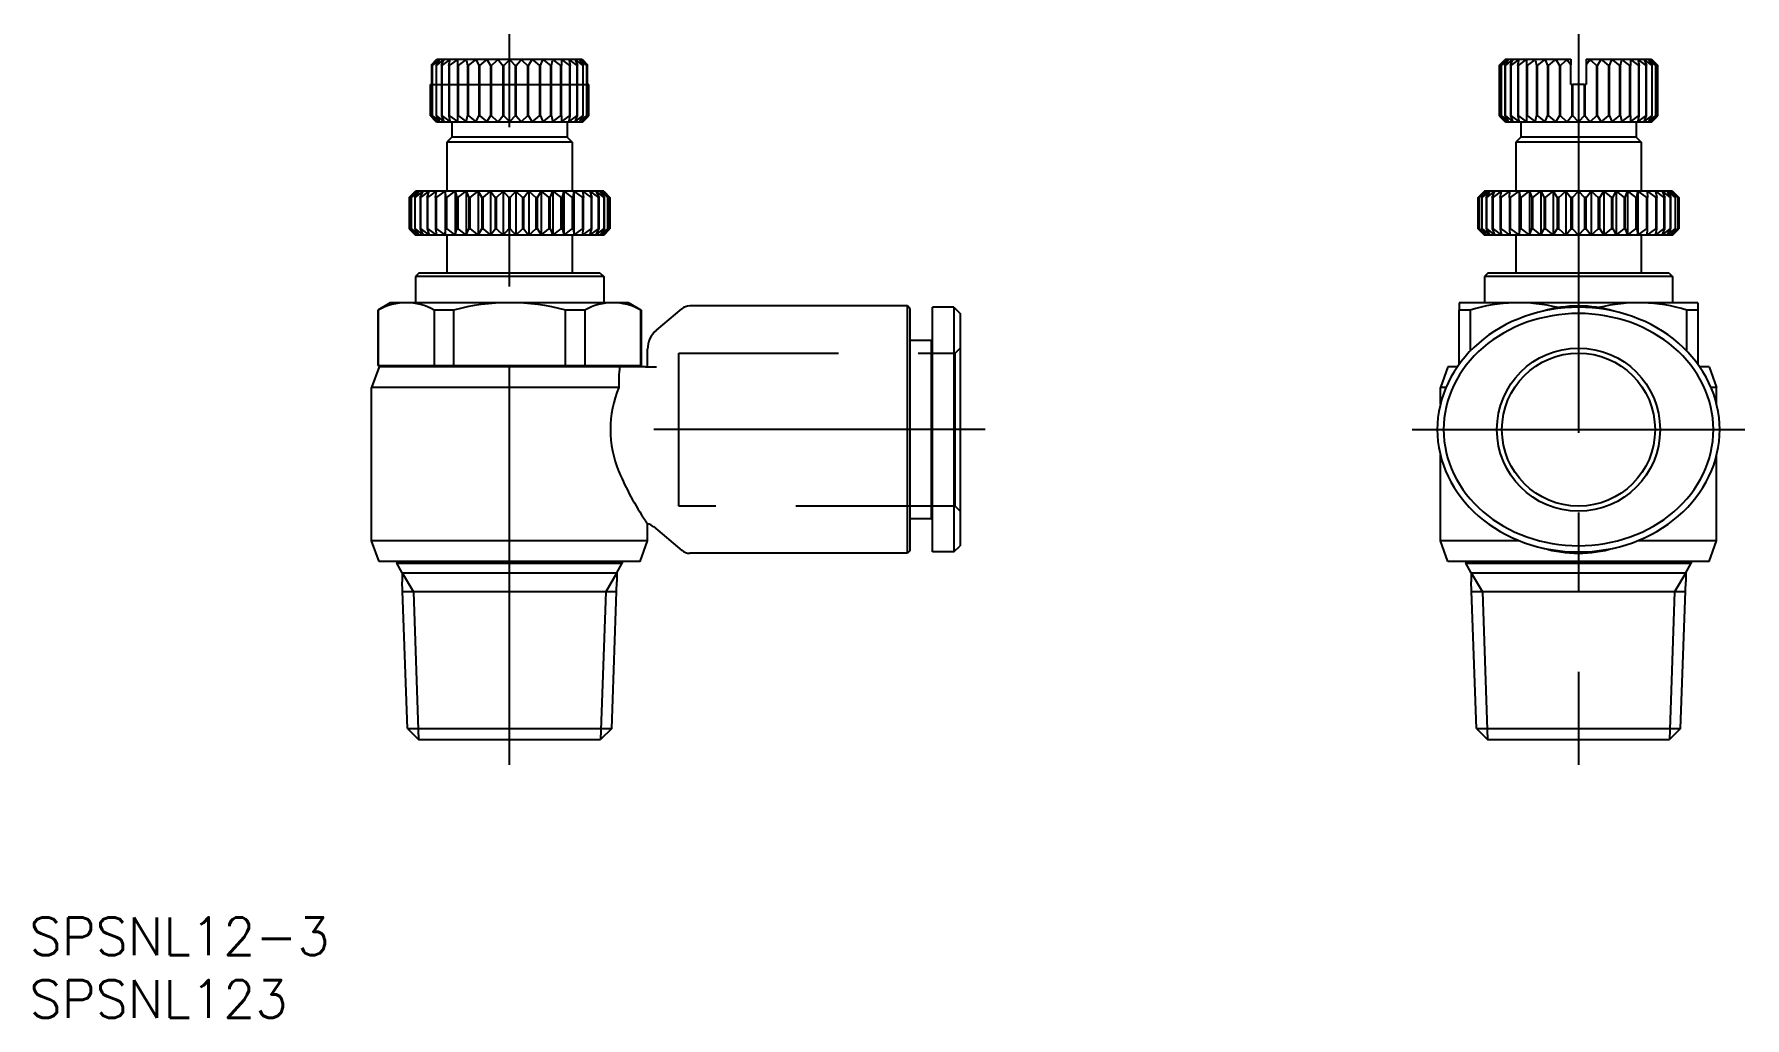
# Model space of a CAD drawing. Extents: x -123 to 13, y -47 to 31.
import ezdxf

# ---------------------------------------------------------------- set-up
doc = ezdxf.new("R2010")
doc.units = 0
doc.linetypes.add('CENTER', pattern=[50.8, 31.75, -6.35, 6.35, -6.35])
doc.linetypes.add('DASHED', pattern=[19.05, 12.7, -6.35])
doc.layers.get('0').update_dxf_attribs({"linetype": 'CONTINUOUS'})
doc.layers.add('CENTER', color=1, linetype='CENTER')
doc.styles.get("Standard").update_dxf_attribs({"font": 'txt.shx', "height": 3, "bigfont": 'bigfont.shx'})

# ---------------------------------------------------------------- blocks, each defined once
blk = doc.blocks.new('*U3')
at = {"color": 7, "linetype": 'CONTINUOUS'}
blk.add_text('SPSNL12-3', height=3, dxfattribs=at).set_placement((-123.44, -41.86))
blk = doc.blocks.new('*U4')
at = {"color": 7, "linetype": 'CONTINUOUS'}
blk.add_text('SPSNL123', height=3, dxfattribs=at).set_placement((-123.44, -46.86))

msp = doc.modelspace()

# ---------------------------------------------------------------- linework, layer by layer
at = {"color": 7, "linetype": 'CONTINUOUS'}
for p, q in [((-91.4, 29.07), (-90.97, 29.5)), ((-91.4, 29.07), (-91.05, 29.4)), ((-91.4, 29.07), (-91.4, 27.5)), ((-91.34, 29), (-91.03, 29.4)), ((-91.32, 29), (-91.34, 29)), ((-91.34, 29), (-91.34, 25)), ((-91.32, 29), (-90.84, 29.4)), ((-91.32, 25), (-91.32, 29)), ((-91.05, 29.4), (-91.01, 29.42)), ((-91.04, 29), (-90.8, 29.4)), ((-91.01, 29), (-91.04, 29)), ((-91.04, 29), (-91.04, 25)), ((-91.03, 29.4), (-91.01, 29.42)), ((-91.01, 29), (-90.5, 29.4)), ((-91.01, 25), (-91.01, 29)), ((-90.97, 29.5), (-79.39, 29.5)), ((-90.6, 29), (-90.43, 29.4)), ((-90.55, 29), (-90.6, 29)), ((-90.6, 29), (-90.6, 25)), ((-90.55, 29), (-90.02, 29.4)), ((-90.55, 25), (-90.55, 29)), ((-90.02, 29), (-89.94, 29.4)), ((-89.96, 29), (-90.02, 29)), ((-90.02, 29), (-90.02, 25)), ((-89.96, 29), (-89.42, 29.4)), ((-89.96, 25), (-89.96, 29)), ((-89.32, 29.4), (-89.32, 29)), ((-89.25, 29), (-89.32, 29)), ((-89.32, 29), (-89.32, 25)), ((-89.25, 29), (-88.72, 29.4)), ((-89.25, 25), (-89.25, 29)), ((-88.61, 29.4), (-88.52, 29)), ((-88.45, 29), (-88.52, 29)), ((-88.52, 29), (-88.52, 25)), ((-88.45, 29), (-87.94, 29.4)), ((-88.45, 25), (-88.45, 29)), ((-87.81, 29.4), (-87.64, 29)), ((-87.56, 29), (-87.64, 29)), ((-87.64, 29), (-87.64, 25)), ((-87.56, 29), (-87.08, 29.4)), ((-87.56, 25), (-87.56, 29)), ((-86.94, 29.4), (-86.7, 29)), ((-86.61, 29), (-86.7, 29)), ((-86.7, 29), (-86.7, 25)), ((-86.61, 29), (-86.18, 29.4)), ((-86.61, 25), (-86.61, 29)), ((-86.04, 29.4), (-85.72, 29)), ((-85.63, 29), (-85.72, 29)), ((-85.72, 29), (-85.72, 25)), ((-85.63, 29), (-85.25, 29.4)), ((-85.63, 25), (-85.63, 29)), ((-85.11, 29.4), (-84.73, 29)), ((-84.64, 29), (-84.73, 29)), ((-84.73, 29), (-84.73, 25)), ((-84.64, 29), (-84.32, 29.4)), ((-84.64, 25), (-84.64, 29)), ((-84.18, 29.4), (-83.75, 29)), ((-83.66, 29), (-83.75, 29)), ((-83.75, 29), (-83.75, 25)), ((-83.66, 29), (-83.42, 29.4)), ((-83.66, 25), (-83.66, 29)), ((-83.28, 29.4), (-82.8, 29)), ((-82.72, 29), (-82.8, 29)), ((-82.8, 29), (-82.8, 25)), ((-82.72, 29), (-82.55, 29.4)), ((-82.72, 25), (-82.72, 29)), ((-82.42, 29.4), (-81.91, 29)), ((-81.84, 29), (-81.91, 29)), ((-81.91, 29), (-81.91, 25)), ((-81.84, 29), (-81.75, 29.4)), ((-81.84, 25), (-81.84, 29)), ((-81.64, 29.4), (-81.11, 29)), ((-81.04, 29), (-81.11, 29)), ((-81.11, 29), (-81.11, 25)), ((-81.04, 29.4), (-81.04, 29)), ((-81.04, 25), (-81.04, 29)), ((-80.94, 29.4), (-80.4, 29)), ((-80.42, 29.4), (-80.34, 29)), ((-80.34, 29), (-80.4, 29)), ((-80.4, 29), (-80.4, 25)), ((-80.34, 29.4), (-79.81, 29)), ((-80.34, 25), (-80.34, 29)), ((-79.93, 29.4), (-79.76, 29)), ((-79.86, 29.4), (-79.35, 29)), ((-79.76, 29), (-79.81, 29)), ((-79.81, 29), (-79.81, 25)), ((-79.76, 25), (-79.76, 29)), ((-79.56, 29.4), (-79.32, 29)), ((-79.52, 29.4), (-79.04, 29)), ((-79.39, 29.5), (-78.96, 29.07)), ((-79.33, 29.4), (-79.35, 29.42)), ((-79.31, 29.4), (-79.35, 29.42)), ((-79.32, 29), (-79.35, 29)), ((-79.35, 29), (-79.35, 25)), ((-79.33, 29.4), (-79.02, 29)), ((-79.32, 25), (-79.32, 29)), ((-79.31, 29.4), (-78.96, 29.07)), ((-79.02, 29), (-79.04, 29)), ((-79.04, 29), (-79.04, 25)), ((-79.02, 25), (-79.02, 29)), ((-78.96, 27.5), (-78.96, 29.07)), ((-6.31, 29), (-5.93, 29.4)), ((-6.3, 29), (-6.31, 29)), ((-6.31, 29), (-6.31, 25)), ((-6.3, 29), (-5.87, 29.4)), ((-6.3, 25), (-6.3, 29)), ((-6.16, 29), (-5.85, 29.4)), ((-6.14, 29), (-6.16, 29)), ((-6.16, 29), (-6.16, 25)), ((-6.14, 29), (-5.66, 29.4)), ((-6.14, 25), (-6.14, 29)), ((-5.93, 29.4), (-5.9, 29.42)), ((-5.83, 29.5), (-5.9, 29.42)), ((-5.87, 29.4), (-5.83, 29.42)), ((-5.86, 29), (-5.62, 29.4)), ((-5.83, 29), (-5.86, 29)), ((-5.86, 29), (-5.86, 25)), ((-5.85, 29.4), (-5.83, 29.42)), ((-5.83, 29.5), (-0.6, 29.5)), ((-5.83, 29), (-5.32, 29.4)), ((-5.83, 25), (-5.83, 29)), ((-5.42, 29), (-5.25, 29.4)), ((-5.37, 29), (-5.42, 29)), ((-5.42, 29), (-5.42, 25)), ((-5.37, 29), (-4.84, 29.4)), ((-5.37, 25), (-5.37, 29)), ((-4.84, 29), (-4.76, 29.4)), ((-4.78, 29), (-4.84, 29)), ((-4.84, 29), (-4.84, 25)), ((-4.78, 29), (-4.24, 29.4)), ((-4.78, 25), (-4.78, 29)), ((-4.14, 29.4), (-4.14, 29)), ((-4.07, 29), (-4.14, 29)), ((-4.14, 29), (-4.14, 25)), ((-4.07, 29), (-3.54, 29.4)), ((-4.07, 25), (-4.07, 29)), ((-3.43, 29.4), (-3.34, 29)), ((-3.27, 29), (-3.34, 29)), ((-3.34, 29), (-3.34, 25)), ((-3.27, 29), (-2.76, 29.4)), ((-3.27, 25), (-3.27, 29)), ((-2.63, 29.4), (-2.46, 29)), ((-2.38, 29), (-2.46, 29)), ((-2.46, 29), (-2.46, 25)), ((-2.38, 29), (-1.9, 29.4)), ((-2.38, 25), (-2.38, 29)), ((-1.76, 29.4), (-1.52, 29)), ((-1.43, 29), (-1.52, 29)), ((-1.52, 29), (-1.52, 25)), ((-1.43, 29), (-1, 29.4)), ((-1.43, 25), (-1.43, 29)), ((-0.86, 29.4), (-0.6, 29.07)), ((-0.6, 29.5), (-0.6, 29.07)), ((-0.6, 27.5), (-0.6, 29.07)), ((0.6, 29.5), (0.6, 29.07)), ((0.6, 29.5), (5.82, 29.5)), ((0.6, 29.07), (0.86, 29.4)), ((0.6, 29.07), (0.6, 27.5)), ((1, 29.4), (1.43, 29)), ((1.52, 29), (1.43, 29)), ((1.43, 29), (1.43, 25)), ((1.52, 29), (1.76, 29.4)), ((1.52, 25), (1.52, 29)), ((1.9, 29.4), (2.38, 29)), ((2.46, 29), (2.38, 29)), ((2.38, 29), (2.38, 25)), ((2.46, 29), (2.63, 29.4)), ((2.46, 25), (2.46, 29)), ((2.76, 29.4), (3.27, 29)), ((3.34, 29), (3.27, 29)), ((3.27, 29), (3.27, 25)), ((3.34, 29), (3.43, 29.4)), ((3.34, 25), (3.34, 29)), ((3.54, 29.4), (4.07, 29)), ((4.14, 29), (4.07, 29)), ((4.07, 29), (4.07, 25)), ((4.14, 29.4), (4.14, 29)), ((4.14, 25), (4.14, 29)), ((4.24, 29.4), (4.78, 29)), ((4.76, 29.4), (4.84, 29)), ((4.84, 29), (4.78, 29)), ((4.78, 29), (4.78, 25)), ((4.84, 29.4), (5.37, 29)), ((4.84, 25), (4.84, 29)), ((5.25, 29.4), (5.42, 29)), ((5.32, 29.4), (5.83, 29)), ((5.42, 29), (5.37, 29)), ((5.37, 29), (5.37, 25)), ((5.42, 25), (5.42, 29)), ((5.62, 29.4), (5.86, 29)), ((5.66, 29.4), (6.14, 29)), ((5.82, 29.5), (5.9, 29.42)), ((5.87, 29.4), (5.83, 29.42)), ((5.85, 29.4), (5.83, 29.42)), ((5.86, 29), (5.83, 29)), ((5.83, 29), (5.83, 25)), ((5.85, 29.4), (6.16, 29)), ((5.86, 25), (5.86, 29)), ((5.87, 29.4), (6.3, 29)), ((5.93, 29.4), (5.9, 29.42)), ((5.9, 29.42), (5.93, 29.4)), ((5.93, 29.4), (6.31, 29)), ((6.16, 29), (6.14, 29)), ((6.14, 29), (6.14, 25)), ((6.16, 25), (6.16, 29)), ((6.31, 29), (6.3, 29)), ((6.3, 29), (6.3, 25)), ((6.31, 25), (6.31, 29)), ((-91.49, 27.5), (-91.48, 27.5)), ((-91.49, 27.5), (-91.49, 25)), ((-91.4, 27.5), (-91.48, 27.5)), ((-91.48, 25), (-91.48, 27.5)), ((-78.88, 27.5), (-78.96, 27.5)), ((-78.88, 27.5), (-78.88, 25)), ((-78.88, 27.5), (-78.87, 27.5)), ((-78.87, 25), (-78.87, 27.5)), ((-0.54, 27.5), (-0.6, 27.5)), ((-0.54, 27.5), (-0.54, 25)), ((-0.54, 27.5), (-0.45, 27.5)), ((-0.45, 25), (-0.45, 27.5)), ((-0.07, 27.5), (-0.45, 27.5)), ((0.07, 27.5), (-0.07, 27.5)), ((0.45, 27.5), (0.07, 27.5)), ((0.45, 27.5), (0.45, 25)), ((0.45, 27.5), (0.54, 27.5)), ((0.54, 25), (0.54, 27.5)), ((0.6, 27.5), (0.54, 27.5)), ((-91.49, 25), (-91.48, 25)), ((-91.49, 25), (-91.11, 24.6)), ((-91.48, 25), (-91.05, 24.6)), ((-91.34, 25), (-91.32, 25)), ((-91.34, 25), (-91.03, 24.6)), ((-91.32, 25), (-90.84, 24.6)), ((-91.11, 24.6), (-91.08, 24.57)), ((-91.11, 24.6), (-91.08, 24.57)), ((-91.01, 24.5), (-91.08, 24.57)), ((-91.05, 24.6), (-91.01, 24.58)), ((-91.04, 25), (-91.01, 25)), ((-91.04, 25), (-90.8, 24.6)), ((-91.03, 24.6), (-91.01, 24.58)), ((-91.01, 25), (-90.5, 24.6)), ((-90.6, 25), (-90.55, 25)), ((-90.6, 25), (-90.43, 24.6)), ((-90.55, 25), (-90.02, 24.6)), ((-90.02, 25), (-89.96, 25)), ((-90.02, 25), (-89.94, 24.6)), ((-89.96, 25), (-89.42, 24.6)), ((-89.32, 25), (-89.25, 25)), ((-89.32, 25), (-89.32, 24.6)), ((-89.25, 25), (-88.72, 24.6)), ((-88.61, 24.6), (-88.52, 25)), ((-88.52, 25), (-88.45, 25)), ((-88.45, 25), (-87.94, 24.6)), ((-87.81, 24.6), (-87.64, 25)), ((-87.64, 25), (-87.56, 25)), ((-87.56, 25), (-87.08, 24.6)), ((-86.94, 24.6), (-86.7, 25)), ((-86.7, 25), (-86.61, 25)), ((-86.61, 25), (-86.18, 24.6)), ((-86.04, 24.6), (-85.72, 25)), ((-85.72, 25), (-85.63, 25)), ((-85.63, 25), (-85.25, 24.6)), ((-85.11, 24.6), (-84.73, 25)), ((-84.73, 25), (-84.64, 25)), ((-84.64, 25), (-84.32, 24.6)), ((-84.18, 24.6), (-83.75, 25)), ((-83.75, 25), (-83.66, 25)), ((-83.66, 25), (-83.42, 24.6)), ((-83.28, 24.6), (-82.8, 25)), ((-82.8, 25), (-82.72, 25)), ((-82.72, 25), (-82.55, 24.6)), ((-82.42, 24.6), (-81.91, 25)), ((-81.91, 25), (-81.84, 25)), ((-81.84, 25), (-81.75, 24.6)), ((-81.64, 24.6), (-81.11, 25)), ((-81.11, 25), (-81.04, 25)), ((-81.04, 25), (-81.04, 24.6)), ((-80.94, 24.6), (-80.4, 25)), ((-80.42, 24.6), (-80.34, 25)), ((-80.4, 25), (-80.34, 25)), ((-80.34, 24.6), (-79.81, 25)), ((-79.93, 24.6), (-79.76, 25)), ((-79.86, 24.6), (-79.35, 25)), ((-79.81, 25), (-79.76, 25)), ((-79.56, 24.6), (-79.32, 25)), ((-79.52, 24.6), (-79.04, 25)), ((-79.36, 24.5), (-79.28, 24.57)), ((-79.35, 25), (-79.32, 25)), ((-79.31, 24.6), (-79.35, 24.58)), ((-79.33, 24.6), (-79.35, 24.58)), ((-79.33, 24.6), (-79.02, 25)), ((-79.31, 24.6), (-78.88, 25)), ((-79.28, 24.57), (-79.25, 24.6)), ((-79.25, 24.6), (-79.28, 24.57)), ((-79.28, 24.57), (-79.25, 24.6)), ((-79.25, 24.6), (-78.87, 25)), ((-79.04, 25), (-79.02, 25)), ((-78.88, 25), (-78.87, 25)), ((-6.31, 25), (-6.3, 25)), ((-6.31, 25), (-5.93, 24.6)), ((-6.3, 25), (-5.87, 24.6)), ((-6.16, 25), (-6.14, 25)), ((-6.16, 25), (-5.85, 24.6)), ((-6.14, 25), (-5.66, 24.6)), ((-5.93, 24.6), (-5.9, 24.57)), ((-5.83, 24.5), (-5.9, 24.57)), ((-5.87, 24.6), (-5.83, 24.58)), ((-5.86, 25), (-5.83, 25)), ((-5.86, 25), (-5.62, 24.6)), ((-5.85, 24.6), (-5.83, 24.58)), ((-5.83, 25), (-5.32, 24.6)), ((-5.42, 25), (-5.37, 25)), ((-5.42, 25), (-5.25, 24.6)), ((-5.37, 25), (-4.84, 24.6)), ((-4.84, 25), (-4.78, 25)), ((-4.84, 25), (-4.76, 24.6)), ((-4.78, 25), (-4.24, 24.6)), ((-4.14, 25), (-4.07, 25)), ((-4.14, 25), (-4.14, 24.6)), ((-4.07, 25), (-3.54, 24.6)), ((-3.43, 24.6), (-3.34, 25)), ((-3.34, 25), (-3.27, 25)), ((-3.27, 25), (-2.76, 24.6)), ((-2.63, 24.6), (-2.46, 25)), ((-2.46, 25), (-2.38, 25)), ((-2.38, 25), (-1.9, 24.6)), ((-1.76, 24.6), (-1.52, 25)), ((-1.52, 25), (-1.43, 25)), ((-1.43, 25), (-1, 24.6)), ((-0.86, 24.6), (-0.54, 25)), ((-0.54, 25), (-0.45, 25)), ((-0.45, 25), (-0.07, 24.6)), ((0.07, 24.6), (0.45, 25)), ((0.45, 25), (0.54, 25)), ((0.54, 25), (0.86, 24.6)), ((1, 24.6), (1.43, 25)), ((1.43, 25), (1.52, 25)), ((1.52, 25), (1.76, 24.6)), ((1.9, 24.6), (2.38, 25)), ((2.38, 25), (2.46, 25)), ((2.46, 25), (2.63, 24.6)), ((2.76, 24.6), (3.27, 25)), ((3.27, 25), (3.34, 25)), ((3.34, 25), (3.43, 24.6)), ((3.54, 24.6), (4.07, 25)), ((4.07, 25), (4.14, 25)), ((4.14, 25), (4.14, 24.6)), ((4.24, 24.6), (4.78, 25)), ((4.76, 24.6), (4.84, 25)), ((4.78, 25), (4.84, 25)), ((4.84, 24.6), (5.37, 25)), ((5.25, 24.6), (5.42, 25)), ((5.32, 24.6), (5.83, 25)), ((5.37, 25), (5.42, 25)), ((5.62, 24.6), (5.86, 25)), ((5.66, 24.6), (6.14, 25)), ((5.82, 24.5), (5.9, 24.57)), ((5.83, 25), (5.86, 25)), ((5.85, 24.6), (5.83, 24.58)), ((5.87, 24.6), (5.83, 24.58)), ((5.85, 24.6), (6.16, 25)), ((5.87, 24.6), (6.3, 25)), ((5.93, 24.6), (5.9, 24.57)), ((5.9, 24.57), (5.93, 24.6)), ((5.93, 24.6), (6.31, 25)), ((6.14, 25), (6.16, 25)), ((6.3, 25), (6.31, 25)), ((-79.36, 24.5), (-91.01, 24.5)), ((-89.78, 23.3), (-90.18, 22.9)), ((-89.78, 24.5), (-89.78, 23.3)), ((-80.58, 23.3), (-89.78, 23.3)), ((-80.58, 24.5), (-80.58, 23.3)), ((-80.58, 23.3), (-80.18, 22.9)), ((5.82, 24.5), (-5.83, 24.5)), ((-4.6, 23.3), (-5, 22.9)), ((-4.6, 24.5), (-4.6, 23.3)), ((4.6, 23.3), (-4.6, 23.3)), ((4.6, 24.5), (4.6, 23.3)), ((4.6, 23.3), (5, 22.9)), ((-80.18, 22.9), (-90.18, 22.9)), ((-90.18, 22.9), (-90.18, 19)), ((-80.18, 22.9), (-80.18, 19)), ((5, 22.9), (-5, 22.9)), ((-5, 22.9), (-5, 19)), ((5, 22.9), (5, 19)), ((-93.17, 18.5), (-92.68, 19)), ((-93.17, 18.5), (-93.17, 16)), ((-93.16, 18.5), (-93.17, 18.5)), ((-93.16, 18.5), (-92.61, 19)), ((-93.16, 16), (-93.16, 18.5)), ((-93.03, 18.5), (-92.61, 19)), ((-93.02, 18.5), (-93.02, 16)), ((-93, 18.5), (-93.02, 18.5)), ((-93, 18.5), (-92.4, 19)), ((-93, 16), (-93, 18.5)), ((-92.74, 18.5), (-92.4, 19)), ((-92.74, 18.5), (-92.74, 16)), ((-92.7, 18.5), (-92.74, 18.5)), ((-92.7, 18.5), (-92.06, 19)), ((-92.7, 16), (-92.7, 18.5)), ((-77.68, 19), (-92.68, 19)), ((-92.31, 18.5), (-92.06, 19)), ((-92.31, 18.5), (-92.31, 16)), ((-92.25, 18.5), (-92.31, 18.5)), ((-92.26, 18.5), (-91.59, 19)), ((-92.25, 16), (-92.25, 18.5)), ((-91.75, 18.5), (-91.59, 19)), ((-91.75, 18.5), (-91.75, 16)), ((-91.68, 18.5), (-91.75, 18.5)), ((-91.68, 18.5), (-91, 19)), ((-91.68, 16), (-91.68, 18.5)), ((-91.07, 18.5), (-91, 19)), ((-91.07, 18.5), (-91.07, 16)), ((-90.99, 18.5), (-91.07, 18.5)), ((-90.99, 18.5), (-90.3, 19)), ((-90.99, 16), (-90.99, 18.5)), ((-90.3, 19), (-90.3, 15.5)), ((-90.3, 19), (-90.28, 18.5)), ((-90.28, 18.5), (-90.28, 16)), ((-90.18, 18.5), (-90.28, 18.5)), ((-90.18, 18.5), (-89.51, 19)), ((-90.18, 16), (-90.18, 18.5)), ((-89.51, 19), (-89.51, 15.5)), ((-89.5, 19), (-89.39, 18.5)), ((-89.39, 18.5), (-89.39, 16)), ((-89.28, 18.5), (-89.39, 18.5)), ((-89.29, 18.5), (-88.63, 19)), ((-89.28, 16), (-89.28, 18.5)), ((-88.63, 19), (-88.63, 15.5)), ((-88.63, 19), (-88.42, 18.5)), ((-88.42, 18.5), (-88.42, 16)), ((-88.31, 18.5), (-88.42, 18.5)), ((-88.31, 18.5), (-87.69, 19)), ((-88.31, 16), (-88.31, 18.5)), ((-87.69, 19), (-87.69, 15.5)), ((-87.69, 19), (-87.4, 18.5)), ((-87.4, 18.5), (-87.4, 16)), ((-87.28, 18.5), (-87.4, 18.5)), ((-87.28, 18.5), (-86.71, 19)), ((-87.28, 16), (-87.28, 18.5)), ((-86.71, 19), (-86.71, 15.5)), ((-86.7, 19), (-86.33, 18.5)), ((-86.33, 18.5), (-86.33, 16)), ((-86.21, 18.5), (-86.33, 18.5)), ((-86.21, 18.5), (-85.69, 19)), ((-86.21, 16), (-86.21, 18.5)), ((-85.69, 19), (-85.69, 15.5)), ((-85.69, 19), (-85.24, 18.5)), ((-85.24, 18.5), (-85.24, 16)), ((-85.12, 18.5), (-85.24, 18.5)), ((-85.12, 18.5), (-84.67, 19)), ((-85.12, 16), (-85.12, 18.5)), ((-84.67, 19), (-84.67, 15.5)), ((-84.67, 19), (-84.15, 18.5)), ((-84.15, 18.5), (-84.15, 16)), ((-84.03, 18.5), (-84.15, 18.5)), ((-84.03, 18.5), (-83.66, 19)), ((-84.03, 16), (-84.03, 18.5)), ((-83.65, 19), (-83.65, 15.5)), ((-83.65, 19), (-83.08, 18.5)), ((-83.08, 18.5), (-83.08, 16)), ((-82.96, 18.5), (-83.08, 18.5)), ((-82.96, 18.5), (-82.67, 19)), ((-82.96, 16), (-82.96, 18.5)), ((-82.67, 19), (-82.67, 15.5)), ((-82.67, 19), (-82.05, 18.5)), ((-82.05, 18.5), (-82.05, 16)), ((-81.94, 18.5), (-82.05, 18.5)), ((-81.94, 18.5), (-81.73, 19)), ((-81.94, 16), (-81.94, 18.5)), ((-81.73, 19), (-81.73, 15.5)), ((-81.73, 19), (-81.07, 18.5)), ((-81.08, 18.5), (-81.08, 16)), ((-80.97, 18.5), (-81.08, 18.5)), ((-80.97, 18.5), (-80.86, 19)), ((-80.97, 16), (-80.97, 18.5)), ((-80.85, 19), (-80.85, 15.5)), ((-80.85, 19), (-80.18, 18.5)), ((-80.18, 18.5), (-80.18, 16)), ((-80.08, 18.5), (-80.18, 18.5)), ((-80.08, 18.5), (-80.06, 19)), ((-80.08, 16), (-80.08, 18.5)), ((-80.06, 19), (-79.37, 18.5)), ((-80.06, 19), (-80.06, 15.5)), ((-79.38, 18.5), (-79.38, 16)), ((-79.29, 18.5), (-79.38, 18.5)), ((-79.36, 19), (-78.68, 18.5)), ((-79.36, 19), (-79.29, 18.5)), ((-79.29, 16), (-79.29, 18.5)), ((-78.77, 19), (-78.1, 18.5)), ((-78.77, 19), (-78.61, 18.5)), ((-78.68, 18.5), (-78.68, 16)), ((-78.61, 18.5), (-78.68, 18.5)), ((-78.61, 16), (-78.61, 18.5)), ((-78.3, 19), (-77.66, 18.5)), ((-78.3, 19), (-78.05, 18.5)), ((-78.11, 18.5), (-78.11, 16)), ((-78.05, 18.5), (-78.11, 18.5)), ((-78.05, 16), (-78.05, 18.5)), ((-77.96, 19), (-77.36, 18.5)), ((-77.96, 19), (-77.62, 18.5)), ((-77.75, 19), (-77.2, 18.5)), ((-77.75, 19), (-77.33, 18.5)), ((-77.68, 19), (-77.19, 18.5)), ((-77.66, 18.5), (-77.66, 16)), ((-77.62, 18.5), (-77.66, 18.5)), ((-77.62, 16), (-77.62, 18.5)), ((-77.36, 18.5), (-77.36, 16)), ((-77.34, 18.5), (-77.36, 18.5)), ((-77.34, 16), (-77.34, 18.5)), ((-77.2, 18.5), (-77.2, 16)), ((-77.19, 18.5), (-77.2, 18.5)), ((-77.19, 16), (-77.19, 18.5)), ((-7.5, 19), (-8, 18.5)), ((-8, 18.5), (-7.48, 19)), ((-8, 16), (-8, 18.5)), ((-8, 16), (-8, 18.5)), ((-8, 18.5), (-8, 18.5)), ((-7.93, 18.5), (-7.48, 19)), ((-7.93, 18.5), (-7.93, 16)), ((-7.92, 18.5), (-7.93, 18.5)), ((-7.92, 18.5), (-7.34, 19)), ((-7.92, 16), (-7.92, 18.5)), ((-7.72, 18.5), (-7.34, 19)), ((-7.72, 18.5), (-7.72, 16)), ((-7.69, 18.5), (-7.72, 18.5)), ((-7.69, 18.5), (-7.07, 19)), ((-7.69, 16), (-7.69, 18.5)), ((7.5, 19), (-7.5, 19)), ((-7.36, 18.5), (-7.07, 19)), ((-7.36, 18.5), (-7.36, 16)), ((-7.31, 18.5), (-7.36, 18.5)), ((-7.31, 18.5), (-6.66, 19)), ((-7.31, 16), (-7.31, 18.5)), ((-6.87, 18.5), (-6.66, 19)), ((-6.87, 18.5), (-6.87, 16)), ((-6.8, 18.5), (-6.87, 18.5)), ((-6.8, 18.5), (-6.13, 19)), ((-6.8, 16), (-6.8, 18.5)), ((-6.24, 18.5), (-6.13, 19)), ((-6.24, 18.5), (-6.24, 16)), ((-6.17, 18.5), (-6.24, 18.5)), ((-6.17, 18.5), (-5.48, 19)), ((-6.17, 16), (-6.17, 18.5)), ((-5.5, 18.5), (-5.48, 19)), ((-5.5, 18.5), (-5.5, 16)), ((-5.42, 18.5), (-5.5, 18.5)), ((-5.42, 18.5), (-4.73, 19)), ((-5.42, 16), (-5.42, 18.5)), ((-4.73, 19), (-4.73, 15.5)), ((-4.73, 19), (-4.66, 18.5)), ((-4.66, 18.5), (-4.66, 16)), ((-4.56, 18.5), (-4.66, 18.5)), ((-4.56, 18.5), (-3.9, 19)), ((-4.56, 16), (-4.56, 18.5)), ((-3.9, 19), (-3.9, 15.5)), ((-3.9, 19), (-3.73, 18.5)), ((-3.73, 18.5), (-3.73, 16)), ((-3.63, 18.5), (-3.73, 18.5)), ((-3.63, 18.5), (-2.99, 19)), ((-3.63, 16), (-3.63, 18.5)), ((-2.99, 19), (-2.99, 15.5)), ((-2.99, 19), (-2.74, 18.5)), ((-2.74, 18.5), (-2.74, 16)), ((-2.62, 18.5), (-2.74, 18.5)), ((-2.62, 18.5), (-2.02, 19)), ((-2.62, 16), (-2.62, 18.5)), ((-2.02, 19), (-2.02, 15.5)), ((-2.02, 19), (-1.69, 18.5)), ((-1.69, 18.5), (-1.69, 16)), ((-1.57, 18.5), (-1.69, 18.5)), ((-1.57, 18.5), (-1.02, 19)), ((-1.57, 16), (-1.57, 18.5)), ((-1.02, 19), (-1.02, 15.5)), ((-1.02, 19), (-0.61, 18.5)), ((-0.61, 18.5), (-0.61, 16)), ((-0.49, 18.5), (-0.61, 18.5)), ((-0.49, 18.5), (0, 19)), ((-0.49, 16), (-0.49, 18.5)), ((0, 19), (0, 15.5)), ((0, 19), (0.49, 18.5)), ((0.49, 18.5), (0.49, 16)), ((0.61, 18.5), (0.49, 18.5)), ((0.61, 18.5), (1.02, 19)), ((0.61, 16), (0.61, 18.5)), ((1.02, 19), (1.02, 15.5)), ((1.02, 19), (1.57, 18.5)), ((1.57, 18.5), (1.57, 16)), ((1.69, 18.5), (1.57, 18.5)), ((1.69, 18.5), (2.02, 19)), ((1.69, 16), (1.69, 18.5)), ((2.02, 19), (2.02, 15.5)), ((2.02, 19), (2.62, 18.5)), ((2.62, 18.5), (2.62, 16)), ((2.74, 18.5), (2.62, 18.5)), ((2.74, 18.5), (2.99, 19)), ((2.74, 16), (2.74, 18.5)), ((2.99, 19), (2.99, 15.5)), ((2.99, 19), (3.63, 18.5)), ((3.63, 18.5), (3.63, 16)), ((3.73, 18.5), (3.63, 18.5)), ((3.73, 18.5), (3.9, 19)), ((3.73, 16), (3.73, 18.5)), ((3.9, 19), (3.9, 15.5)), ((3.9, 19), (4.56, 18.5)), ((4.56, 18.5), (4.56, 16)), ((4.66, 18.5), (4.56, 18.5)), ((4.66, 18.5), (4.73, 19)), ((4.66, 16), (4.66, 18.5)), ((4.73, 19), (4.73, 15.5)), ((4.73, 19), (5.42, 18.5)), ((5.42, 18.5), (5.42, 16)), ((5.5, 18.5), (5.42, 18.5)), ((5.48, 19), (6.17, 18.5)), ((5.48, 19), (5.5, 18.5)), ((5.5, 16), (5.5, 18.5)), ((6.13, 19), (6.8, 18.5)), ((6.13, 19), (6.24, 18.5)), ((6.17, 18.5), (6.17, 16)), ((6.24, 18.5), (6.17, 18.5)), ((6.24, 16), (6.24, 18.5)), ((6.66, 19), (7.31, 18.5)), ((6.66, 19), (6.87, 18.5)), ((6.8, 18.5), (6.8, 16)), ((6.87, 18.5), (6.8, 18.5)), ((6.87, 16), (6.87, 18.5)), ((7.07, 19), (7.69, 18.5)), ((7.07, 19), (7.36, 18.5)), ((7.31, 18.5), (7.31, 16)), ((7.36, 18.5), (7.31, 18.5)), ((7.34, 19), (7.92, 18.5)), ((7.34, 19), (7.72, 18.5)), ((7.36, 16), (7.36, 18.5)), ((7.48, 19), (8, 18.5)), ((7.48, 19), (7.93, 18.5)), ((7.5, 19), (8, 18.5)), ((7.69, 18.5), (7.69, 16)), ((7.72, 18.5), (7.69, 18.5)), ((7.72, 16), (7.72, 18.5)), ((7.92, 18.5), (7.92, 16)), ((7.93, 18.5), (7.92, 18.5)), ((7.93, 16), (7.93, 18.5)), ((8, 16), (8, 18.5)), ((8, 18.5), (8, 16)), ((8, 18.5), (8, 18.5)), ((-93.17, 16), (-92.68, 15.5)), ((-93.17, 16), (-93.16, 16)), ((-93.16, 16), (-92.61, 15.5)), ((-93.03, 16), (-92.61, 15.5)), ((-93.02, 16), (-93, 16)), ((-93, 16), (-92.4, 15.5)), ((-92.74, 16), (-92.4, 15.5)), ((-92.74, 16), (-92.7, 16)), ((-92.7, 16), (-92.06, 15.5)), ((-77.68, 15.5), (-92.68, 15.5)), ((-92.31, 16), (-92.06, 15.5)), ((-92.31, 16), (-92.25, 16)), ((-92.26, 16), (-91.59, 15.5)), ((-91.75, 16), (-91.59, 15.5)), ((-91.75, 16), (-91.68, 16)), ((-91.68, 16), (-91, 15.5)), ((-91.07, 16), (-91, 15.5)), ((-91.07, 16), (-90.99, 16)), ((-90.99, 16), (-90.3, 15.5)), ((-90.3, 15.5), (-90.28, 16)), ((-90.28, 16), (-90.18, 16)), ((-90.18, 16), (-89.51, 15.5)), ((-90.18, 15.5), (-90.18, 12.5)), ((-89.5, 15.5), (-89.39, 16)), ((-89.39, 16), (-89.28, 16)), ((-89.29, 16), (-88.63, 15.5)), ((-88.63, 15.5), (-88.42, 16)), ((-88.42, 16), (-88.31, 16)), ((-88.31, 16), (-87.69, 15.5)), ((-87.69, 15.5), (-87.4, 16)), ((-87.4, 16), (-87.28, 16)), ((-87.28, 16), (-86.71, 15.5)), ((-86.7, 15.5), (-86.33, 16)), ((-86.33, 16), (-86.21, 16)), ((-86.21, 16), (-85.69, 15.5)), ((-85.69, 15.5), (-85.24, 16)), ((-85.24, 16), (-85.12, 16)), ((-85.12, 16), (-84.67, 15.5)), ((-84.67, 15.5), (-84.15, 16)), ((-84.15, 16), (-84.03, 16)), ((-84.03, 16), (-83.66, 15.5)), ((-83.65, 15.5), (-83.08, 16)), ((-83.08, 16), (-82.96, 16)), ((-82.96, 16), (-82.67, 15.5)), ((-82.67, 15.5), (-82.05, 16)), ((-82.05, 16), (-81.94, 16)), ((-81.94, 16), (-81.73, 15.5)), ((-81.73, 15.5), (-81.07, 16)), ((-81.08, 16), (-80.97, 16)), ((-80.97, 16), (-80.86, 15.5)), ((-80.85, 15.5), (-80.18, 16)), ((-80.18, 16), (-80.08, 16)), ((-80.18, 15.5), (-80.18, 12.5)), ((-80.08, 16), (-80.06, 15.5)), ((-80.06, 15.5), (-79.37, 16)), ((-79.38, 16), (-79.29, 16)), ((-79.36, 15.5), (-78.68, 16)), ((-79.36, 15.5), (-79.29, 16)), ((-78.77, 15.5), (-78.1, 16)), ((-78.77, 15.5), (-78.61, 16)), ((-78.68, 16), (-78.61, 16)), ((-78.3, 15.5), (-77.66, 16)), ((-78.3, 15.5), (-78.05, 16)), ((-78.11, 16), (-78.05, 16)), ((-77.96, 15.5), (-77.36, 16)), ((-77.96, 15.5), (-77.62, 16)), ((-77.75, 15.5), (-77.2, 16)), ((-77.75, 15.5), (-77.33, 16)), ((-77.68, 15.5), (-77.19, 16)), ((-77.66, 16), (-77.62, 16)), ((-77.36, 16), (-77.34, 16)), ((-77.2, 16), (-77.19, 16)), ((-8, 16), (-8, 16)), ((-7.5, 15.5), (-8, 16)), ((-8, 16), (-7.48, 15.5)), ((-7.93, 16), (-7.92, 16)), ((-7.93, 16), (-7.48, 15.5)), ((-7.92, 16), (-7.34, 15.5)), ((-7.72, 16), (-7.69, 16)), ((-7.72, 16), (-7.34, 15.5)), ((-7.69, 16), (-7.07, 15.5)), ((7.5, 15.5), (-7.5, 15.5)), ((-7.36, 16), (-7.31, 16)), ((-7.36, 16), (-7.07, 15.5)), ((-7.31, 16), (-6.66, 15.5)), ((-6.87, 16), (-6.8, 16)), ((-6.87, 16), (-6.66, 15.5)), ((-6.8, 16), (-6.13, 15.5)), ((-6.24, 16), (-6.17, 16)), ((-6.24, 16), (-6.13, 15.5)), ((-6.17, 16), (-5.48, 15.5)), ((-5.5, 16), (-5.42, 16)), ((-5.5, 16), (-5.48, 15.5)), ((-5.42, 16), (-4.73, 15.5)), ((-5, 15.5), (-5, 12.5)), ((-4.73, 15.5), (-4.66, 16)), ((-4.66, 16), (-4.56, 16)), ((-4.56, 16), (-3.9, 15.5)), ((-3.9, 15.5), (-3.73, 16)), ((-3.73, 16), (-3.63, 16)), ((-3.63, 16), (-2.99, 15.5)), ((-2.99, 15.5), (-2.74, 16)), ((-2.74, 16), (-2.62, 16)), ((-2.62, 16), (-2.02, 15.5)), ((-2.02, 15.5), (-1.69, 16)), ((-1.69, 16), (-1.57, 16)), ((-1.57, 16), (-1.02, 15.5)), ((-1.02, 15.5), (-0.61, 16)), ((-0.61, 16), (-0.49, 16)), ((-0.49, 16), (0, 15.5)), ((0, 15.5), (0.49, 16)), ((0.49, 16), (0.61, 16)), ((0.61, 16), (1.02, 15.5)), ((1.02, 15.5), (1.57, 16)), ((1.57, 16), (1.69, 16)), ((1.69, 16), (2.02, 15.5)), ((2.02, 15.5), (2.62, 16)), ((2.62, 16), (2.74, 16)), ((2.74, 16), (2.99, 15.5)), ((2.99, 15.5), (3.63, 16)), ((3.63, 16), (3.73, 16)), ((3.73, 16), (3.9, 15.5)), ((3.9, 15.5), (4.56, 16)), ((4.56, 16), (4.66, 16)), ((4.66, 16), (4.73, 15.5)), ((4.73, 15.5), (5.42, 16)), ((5, 15.5), (5, 12.5)), ((5.42, 16), (5.5, 16)), ((5.48, 15.5), (6.17, 16)), ((5.48, 15.5), (5.5, 16)), ((6.13, 15.5), (6.8, 16)), ((6.13, 15.5), (6.24, 16)), ((6.17, 16), (6.24, 16)), ((6.66, 15.5), (7.31, 16)), ((6.66, 15.5), (6.87, 16)), ((6.8, 16), (6.87, 16)), ((7.07, 15.5), (7.69, 16)), ((7.07, 15.5), (7.36, 16)), ((7.31, 16), (7.36, 16)), ((7.34, 15.5), (7.92, 16)), ((7.34, 15.5), (7.72, 16)), ((7.48, 15.5), (8, 16)), ((7.48, 15.5), (7.93, 16)), ((7.5, 15.5), (8, 16)), ((7.69, 16), (7.72, 16)), ((7.92, 16), (7.93, 16)), ((8, 16), (8, 16)), ((-92.38, 12.5), (-92.68, 12.2)), ((-92.38, 12.5), (-77.98, 12.5)), ((-77.98, 12.5), (-77.68, 12.2)), ((-7.2, 12.5), (-7.5, 12.2)), ((-7.2, 12.5), (7.2, 12.5)), ((7.2, 12.5), (7.5, 12.2)), ((-77.68, 12.2), (-92.68, 12.2)), ((-92.68, 12.2), (-92.68, 10.1)), ((-77.68, 12.2), (-77.68, 10.1)), ((7.5, 12.2), (-7.5, 12.2)), ((-7.5, 12.2), (-7.5, 10.1)), ((7.5, 12.2), (7.5, 10.1)), ((-94.68, 10.1), (-95.68, 9.52)), ((-93.41, 10.1), (-94.68, 10.1)), ((-85.18, 10.1), (-93.41, 10.1)), ((-76.95, 10.1), (-85.18, 10.1)), ((-75.68, 10.1), (-76.95, 10.1)), ((-75.68, 10.1), (-74.68, 9.52)), ((-73.47, 7.93), (-71.46, 9.62)), ((-53.48, 9.85), (-70.82, 9.85)), ((-53.48, -9.85), (-53.48, 9.85)), ((-53.28, 9.65), (-53.48, 9.85)), ((-53.28, 9.65), (-53.28, -9.65)), ((-51.48, -9.75), (-51.48, 9.75)), ((-49.78, 9.75), (-51.48, 9.75)), ((-49.78, 9.75), (-49.78, -9.75)), ((-49.78, 9.75), (-49.28, 9.25)), ((-4.75, 10.1), (-9.5, 10.1)), ((-9.5, 10.1), (-9.5, 9.52)), ((4.75, 10.1), (-4.75, 10.1)), ((9.5, 10.1), (4.75, 10.1)), ((9.5, 10.1), (9.5, 9.52)), ((-95.68, 9.52), (-95.68, 5.1)), ((-95.64, 9.52), (-95.68, 9.52)), ((-95.64, 9.52), (-95.64, 5.1)), ((-89.65, 9.52), (-91.17, 9.52)), ((-91.17, 5.1), (-91.17, 9.52)), ((-89.65, 9.52), (-89.65, 5.1)), ((-79.19, 9.52), (-80.71, 9.52)), ((-80.71, 5.1), (-80.71, 9.52)), ((-79.19, 9.52), (-79.19, 5.1)), ((-74.72, 5.1), (-74.72, 9.52)), ((-74.68, 9.52), (-74.72, 9.52)), ((-74.68, 9.52), (-74.68, 5.1)), ((-49.28, 9.25), (-49.28, -9.25)), ((-9.5, 5.22), (-9.5, 9.52)), ((-8.62, 9.52), (-9.5, 9.52)), ((-8.62, 9.52), (-8.62, 6.26)), ((8.62, 6.26), (8.62, 9.52)), ((9.5, 9.52), (8.62, 9.52)), ((9.5, 9.52), (9.5, 5.22)), ((-51.58, 7.1), (-53.28, 7.1)), ((-51.58, 7.1), (-51.48, 7.2)), ((-51.58, 7.1), (-51.58, -7.1)), ((-74.18, 5), (-74.18, 6.4)), ((-95.58, 5), (-96.18, 3.35)), ((-95.68, 5.1), (-95.64, 5.1)), ((-95.64, 5.1), (-91.17, 5.1)), ((-76.41, 5), (-95.58, 5)), ((-92.78, 5.1), (-92.78, 5)), ((-91.17, 5.1), (-89.65, 5.1)), ((-89.65, 5.1), (-80.71, 5.1)), ((-80.71, 5.1), (-79.19, 5.1)), ((-79.19, 5.1), (-74.72, 5.1)), ((-77.58, 5.1), (-77.58, 5)), ((-74.34, 5), (-76.41, 5)), ((-74.72, 5.1), (-74.68, 5.1)), ((-74.34, 5), (-74.18, 5)), ((-74.18, 5), (-73.7, 5)), ((-73.7, 5), (-73.47, 5)), ((-10.4, 5), (-11, 3.35)), ((-9.66, 5), (-10.4, 5)), ((10.4, 5), (9.66, 5)), ((10.4, 5), (11, 3.35)), ((-96.18, -8.85), (-96.18, 3.35)), ((-76.46, 3.35), (-96.18, 3.35)), ((-10.56, 3.35), (-11, 3.35)), ((-11, 2.04), (-11, 3.35)), ((11, 3.35), (10.56, 3.35)), ((11, 2.04), (11, 3.35)), ((-11, -8.85), (-11, -2.04)), ((11, -8.85), (11, -2.04)), ((-74.34, -7.26), (-74.18, -7.51)), ((-74.18, -8.85), (-74.18, -7.51)), ((-73.7, -7.73), (-71.46, -9.62)), ((-51.58, -7.1), (-53.28, -7.1)), ((-51.58, -7.1), (-51.48, -7.2)), ((-74.18, -8.85), (-96.18, -8.85)), ((-95.58, -10.5), (-96.18, -8.85)), ((-74.78, -10.5), (-74.18, -8.85)), ((-49.78, -9.75), (-49.28, -9.25)), ((-4.72, -8.85), (-11, -8.85)), ((-10.4, -10.5), (-11, -8.85)), ((11, -8.85), (4.72, -8.85)), ((10.4, -10.5), (11, -8.85)), ((-74.78, -10.5), (-95.58, -10.5)), ((-94.16, -10.6), (-76.2, -10.6)), ((-94.16, -10.6), (-94.16, -10.65)), ((-94.16, -10.65), (-76.2, -10.65)), ((-93.73, -11.4), (-94.16, -10.65)), ((-92.78, -10.5), (-92.78, -10.6)), ((-77.58, -10.5), (-77.58, -10.6)), ((-76.63, -11.4), (-76.2, -10.65)), ((-76.2, -10.6), (-76.2, -10.65)), ((-53.48, -9.85), (-70.82, -9.85)), ((-53.28, -9.65), (-53.48, -9.85)), ((-49.78, -9.75), (-51.48, -9.75)), ((10.4, -10.5), (-10.4, -10.5)), ((-8.98, -10.6), (8.98, -10.6)), ((-8.98, -10.6), (-8.98, -10.65)), ((-8.98, -10.65), (8.98, -10.65)), ((-8.55, -11.4), (-8.98, -10.65)), ((-7.6, -10.5), (-7.6, -10.6)), ((7.6, -10.5), (7.6, -10.6)), ((8.55, -11.4), (8.98, -10.65)), ((8.98, -10.6), (8.98, -10.65)), ((-93.73, -11.4), (-76.63, -11.4)), ((-93.73, -11.4), (-93.73, -12.13)), ((-93.32, -23.81), (-93.73, -12.13)), ((-77.04, -23.81), (-76.63, -12.13)), ((-76.63, -11.4), (-76.63, -12.13)), ((-8.55, -11.4), (8.55, -11.4)), ((-8.55, -11.4), (-8.55, -12.13)), ((-8.14, -23.81), (-8.55, -12.13)), ((8.14, -23.81), (8.55, -12.13)), ((8.55, -11.4), (8.55, -12.13)), ((-76.66, -12.93), (-93.7, -12.93)), ((8.52, -12.93), (-8.52, -12.93)), ((-93.32, -23.81), (-77.04, -23.81)), ((-93.32, -23.81), (-92.43, -24.7)), ((-77.04, -23.81), (-77.93, -24.7)), ((-8.14, -23.81), (8.14, -23.81)), ((-8.14, -23.81), (-7.25, -24.7)), ((8.14, -23.81), (7.25, -24.7)), ((-92.43, -24.7), (-77.93, -24.7)), ((-7.25, -24.7), (7.25, -24.7))]:
    msp.add_line(p, q, dxfattribs=at)
at = {"color": 3, "linetype": 'DASHED'}
for p, q in [((-91.4, 27.5), (-78.96, 27.5)), ((-71.68, -6.1), (-71.68, 6.1)), ((-71.68, 6.1), (-49.68, 6.1)), ((-49.68, 6.1), (-49.28, 6.5)), ((-49.68, -6.1), (-49.68, 6.1)), ((-49.68, -6.1), (-71.68, -6.1)), ((-49.28, -6.5), (-49.68, -6.1))]:
    msp.add_line(p, q, dxfattribs=at)
at = {"color": 3, "linetype": 'CONTINUOUS'}
for p, q in [((-93.73, -11.4), (-92.84, -12.93)), ((-76.63, -11.4), (-77.52, -12.93)), ((-8.55, -11.4), (-7.66, -12.93)), ((8.55, -11.4), (7.66, -12.93)), ((-92.84, -12.93), (-92.43, -24.7)), ((-77.52, -12.93), (-77.93, -24.7)), ((-7.66, -12.93), (-7.25, -24.7)), ((7.66, -12.93), (7.25, -24.7))]:
    msp.add_line(p, q, dxfattribs=at)
at = {"color": 7, "linetype": 'CONTINUOUS'}
for points in [[(-11.25, 0, 0), (-11.24, -0.48, 0), (-11.2, -0.96, 0), (-11.13, -1.43, 0), (-11.03, -1.9, 0), (-10.91, -2.37, 0), (-10.77, -2.83, 0), (-10.59, -3.28, 0), (-10.39, -3.73, 0), (-10.17, -4.17, 0), (-9.92, -4.6, 0), (-9.65, -5.01, 0), (-9.35, -5.42, 0), (-9.04, -5.81, 0), (-8.7, -6.19, 0), (-8.34, -6.55, 0), (-7.96, -6.89, 0), (-7.56, -7.22, 0), (-7.14, -7.54, 0), (-6.7, -7.83, 0), (-6.25, -8.11, 0), (-5.78, -8.36, 0), (-5.3, -8.6, 0), (-4.81, -8.81, 0), (-4.31, -9.01, 0), (-3.79, -9.18, 0), (-3.27, -9.33, 0), (-2.73, -9.46, 0), (-2.2, -9.56, 0), (-1.65, -9.64, 0), (-1.1, -9.7, 0), (-0.55, -9.74, 0), (0, -9.75, 0), (0.55, -9.74, 0), (1.1, -9.7, 0), (1.65, -9.64, 0), (2.19, -9.56, 0), (2.73, -9.46, 0), (3.27, -9.33, 0), (3.79, -9.18, 0), (4.3, -9.01, 0), (4.81, -8.81, 0), (5.3, -8.6, 0), (5.78, -8.36, 0), (6.25, -8.11, 0), (6.7, -7.83, 0), (7.14, -7.54, 0), (7.55, -7.22, 0), (7.95, -6.89, 0), (8.34, -6.55, 0), (8.7, -6.19, 0), (9.04, -5.81, 0), (9.35, -5.42, 0), (9.65, -5.01, 0), (9.92, -4.6, 0), (10.17, -4.17, 0), (10.39, -3.73, 0), (10.59, -3.29, 0), (10.77, -2.83, 0), (10.91, -2.37, 0), (11.03, -1.9, 0), (11.13, -1.43, 0), (11.2, -0.96, 0), (11.24, -0.48, 0), (11.25, 0, 0), (11.24, 0.48, 0), (11.2, 0.95, 0), (11.13, 1.43, 0), (11.03, 1.9, 0), (10.91, 2.37, 0), (10.77, 2.83, 0), (10.59, 3.28, 0), (10.39, 3.73, 0), (10.17, 4.17, 0), (9.92, 4.6, 0), (9.65, 5.01, 0), (9.35, 5.42, 0), (9.04, 5.81, 0), (8.7, 6.18, 0), (8.34, 6.55, 0), (7.96, 6.89, 0), (7.56, 7.22, 0), (7.14, 7.54, 0), (6.7, 7.83, 0), (6.25, 8.11, 0), (5.78, 8.36, 0), (5.3, 8.6, 0), (4.81, 8.81, 0), (4.31, 9.01, 0), (3.79, 9.18, 0), (3.27, 9.33, 0), (2.73, 9.46, 0), (2.2, 9.56, 0), (1.65, 9.64, 0), (1.1, 9.7, 0), (0.55, 9.74, 0), (0, 9.75, 0), (-0.55, 9.74, 0), (-1.1, 9.7, 0), (-1.65, 9.64, 0), (-2.19, 9.56, 0), (-2.73, 9.46, 0), (-3.27, 9.33, 0), (-3.79, 9.18, 0), (-4.3, 9.01, 0), (-4.81, 8.81, 0), (-5.3, 8.6, 0), (-5.78, 8.36, 0), (-6.25, 8.11, 0), (-6.7, 7.83, 0), (-7.14, 7.54, 0), (-7.55, 7.22, 0), (-7.95, 6.89, 0), (-8.34, 6.55, 0), (-8.7, 6.19, 0), (-9.04, 5.81, 0), (-9.35, 5.42, 0), (-9.65, 5.01, 0), (-9.92, 4.6, 0), (-10.17, 4.17, 0), (-10.39, 3.73, 0), (-10.59, 3.28, 0), (-10.77, 2.83, 0), (-10.91, 2.37, 0), (-11.03, 1.9, 0), (-11.13, 1.43, 0), (-11.2, 0.96, 0), (-11.24, 0.48, 0), (-11.25, 0, 0)], [(-10.75, 0, 0), (-10.74, -0.45, 0), (-10.7, -0.91, 0), (-10.63, -1.36, 0), (-10.54, -1.8, 0), (-10.43, -2.25, 0), (-10.29, -2.69, 0), (-10.12, -3.12, 0), (-9.93, -3.54, 0), (-9.72, -3.95, 0), (-9.48, -4.36, 0), (-9.22, -4.76, 0), (-8.94, -5.14, 0), (-8.63, -5.51, 0), (-8.31, -5.87, 0), (-7.97, -6.21, 0), (-7.6, -6.54, 0), (-7.22, -6.85, 0), (-6.82, -7.15, 0), (-6.4, -7.43, 0), (-5.97, -7.69, 0), (-5.53, -7.93, 0), (-5.07, -8.16, 0), (-4.6, -8.36, 0), (-4.11, -8.55, 0), (-3.62, -8.71, 0), (-3.12, -8.85, 0), (-2.61, -8.97, 0), (-2.1, -9.07, 0), (-1.58, -9.15, 0), (-1.05, -9.21, 0), (-0.53, -9.24, 0), (0, -9.25, 0), (0.53, -9.24, 0), (1.05, -9.21, 0), (1.58, -9.15, 0), (2.1, -9.07, 0), (2.61, -8.97, 0), (3.12, -8.85, 0), (3.62, -8.71, 0), (4.11, -8.55, 0), (4.6, -8.36, 0), (5.07, -8.16, 0), (5.53, -7.93, 0), (5.97, -7.69, 0), (6.4, -7.43, 0), (6.82, -7.15, 0), (7.22, -6.85, 0), (7.6, -6.54, 0), (7.97, -6.21, 0), (8.31, -5.87, 0), (8.63, -5.51, 0), (8.94, -5.14, 0), (9.22, -4.76, 0), (9.48, -4.36, 0), (9.72, -3.96, 0), (9.93, -3.54, 0), (10.12, -3.12, 0), (10.29, -2.69, 0), (10.43, -2.25, 0), (10.54, -1.81, 0), (10.63, -1.36, 0), (10.7, -0.91, 0), (10.74, -0.45, 0), (10.75, 0, 0), (10.74, 0.45, 0), (10.7, 0.91, 0), (10.63, 1.36, 0), (10.54, 1.8, 0), (10.43, 2.25, 0), (10.29, 2.68, 0), (10.12, 3.12, 0), (9.93, 3.54, 0), (9.72, 3.95, 0), (9.48, 4.36, 0), (9.22, 4.75, 0), (8.94, 5.14, 0), (8.63, 5.51, 0), (8.31, 5.87, 0), (7.97, 6.21, 0), (7.6, 6.54, 0), (7.22, 6.85, 0), (6.82, 7.15, 0), (6.4, 7.43, 0), (5.97, 7.69, 0), (5.53, 7.93, 0), (5.07, 8.16, 0), (4.6, 8.36, 0), (4.11, 8.55, 0), (3.62, 8.71, 0), (3.12, 8.85, 0), (2.61, 8.97, 0), (2.1, 9.07, 0), (1.58, 9.15, 0), (1.05, 9.2, 0), (0.53, 9.24, 0), (0, 9.25, 0), (-0.53, 9.24, 0), (-1.05, 9.2, 0), (-1.58, 9.15, 0), (-2.1, 9.07, 0), (-2.61, 8.97, 0), (-3.12, 8.85, 0), (-3.62, 8.71, 0), (-4.11, 8.55, 0), (-4.6, 8.36, 0), (-5.07, 8.16, 0), (-5.53, 7.93, 0), (-5.97, 7.69, 0), (-6.4, 7.43, 0), (-6.82, 7.15, 0), (-7.22, 6.85, 0), (-7.6, 6.54, 0), (-7.97, 6.21, 0), (-8.31, 5.87, 0), (-8.63, 5.51, 0), (-8.94, 5.14, 0), (-9.22, 4.76, 0), (-9.48, 4.36, 0), (-9.72, 3.95, 0), (-9.93, 3.54, 0), (-10.12, 3.12, 0), (-10.29, 2.69, 0), (-10.43, 2.25, 0), (-10.54, 1.8, 0), (-10.63, 1.36, 0), (-10.7, 0.91, 0), (-10.74, 0.45, 0), (-10.75, 0, 0)]]:
    msp.add_polyline3d(points, dxfattribs=at)
for radius in [6.5, 6.1]:
    msp.add_circle((0, 0), radius, dxfattribs=at)
for centre, radius, start, end in [((-91.01, 29.42), 0.00118, 345.082, 106.0579), ((-91, 29.41), 0.0181, 104.0418, 124.759), ((-91.02, 29.43), 0.0128, 330.5686, 349.745), ((-90.74, 29.28), 0.157, 109.2477, 130.3327), ((-90.83, 29.43), 0.0479, 317.3164, 347.8718), ((-90.79, 29.42), 0.00489, 336.602, 102.3716), ((-90.35, 29.19), 0.248, 112.5387, 125.1307), ((-90.44, 29.4), 0.0232, 66.9878, 114.3058), ((-90.44, 29.41), 0.0117, 341.2851, 49.0939), ((-90.46, 29.41), 0.0355, 327.447, 353.0339), ((-89.81, 29.05), 0.399, 112.8492, 121.0438), ((-89.95, 29.37), 0.0531, 89.3575, 108.1326), ((-89.95, 29.41), 0.0172, 22.943, 90), ((-89.96, 29.41), 0.0308, 341.3721, 17.5701), ((-89.34, 29.3), 0.127, 92.7038, 129.1986), ((-89.35, 29.4), 0.027, 354.4172, 89.68), ((-88.65, 29.33), 0.0972, 73.7665, 134.8164), ((-88.64, 29.39), 0.0373, 12.3395, 63.9292), ((-87.86, 29.29), 0.131, 82.6019, 127.3058), ((-87.85, 29.37), 0.0518, 26.121, 72.7212), ((-87.01, 29.33), 0.0956, 44.2784, 135.2148), ((-86.11, 29.32), 0.102, 45.6802, 134.0789), ((-85.18, 29.32), 0.104, 46.2242, 133.7758), ((-84.25, 29.32), 0.102, 45.9211, 134.3198), ((-83.35, 29.33), 0.0956, 44.7852, 135.7216), ((-82.51, 29.37), 0.0518, 107.2788, 153.879), ((-82.5, 29.29), 0.131, 52.6942, 97.3981), ((-81.72, 29.39), 0.0373, 116.0708, 167.6605), ((-81.71, 29.33), 0.0972, 45.1836, 106.2335), ((-81.01, 29.4), 0.027, 90.32, 185.5828), ((-81.02, 29.3), 0.127, 50.7941, 87.2955), ((-80.4, 29.41), 0.0308, 162.4299, 198.6279), ((-80.41, 29.41), 0.0172, 87.364, 157.057), ((-80.41, 29.37), 0.0522, 71.7866, 90.0137), ((-80.55, 29.05), 0.399, 58.9562, 67.1508), ((-79.92, 29.4), 0.0232, 65.6942, 113.0122), ((-79.92, 29.41), 0.0117, 130.9061, 198.7149), ((-79.9, 29.41), 0.0355, 186.9661, 212.553), ((-80.01, 29.19), 0.248, 54.8693, 67.4613), ((-79.57, 29.42), 0.00489, 77.6284, 203.398), ((-79.53, 29.43), 0.0479, 192.1288, 222.6834), ((-79.62, 29.28), 0.157, 49.6663, 70.7522), ((-79.35, 29.42), 0.00118, 73.9421, 194.918), ((-79.34, 29.43), 0.0128, 190.255, 209.4314), ((-79.36, 29.41), 0.0181, 55.241, 75.9582), ((-5.83, 29.42), 0.00118, 345.082, 106.0579), ((-5.84, 29.43), 0.0128, 330.5686, 349.745), ((-5.82, 29.41), 0.0181, 104.0418, 124.759), ((-5.56, 29.28), 0.157, 109.2478, 130.3327), ((-5.65, 29.43), 0.0479, 317.3164, 347.8718), ((-5.61, 29.42), 0.00489, 336.602, 102.3716), ((-5.17, 29.19), 0.248, 112.5387, 125.1307), ((-5.26, 29.4), 0.0232, 66.9878, 114.3058), ((-5.26, 29.41), 0.0117, 341.2851, 49.0939), ((-5.28, 29.41), 0.0355, 327.447, 353.0339), ((-4.63, 29.05), 0.399, 112.8492, 121.0438), ((-4.77, 29.37), 0.0531, 89.3575, 108.1326), ((-4.77, 29.41), 0.0172, 22.943, 90), ((-4.78, 29.41), 0.0308, 341.3721, 17.5701), ((-4.16, 29.3), 0.127, 92.7038, 129.1986), ((-4.17, 29.4), 0.027, 354.4172, 89.68), ((-3.47, 29.33), 0.0972, 73.7665, 134.8164), ((-3.46, 29.39), 0.0373, 12.3395, 63.9292), ((-2.68, 29.29), 0.131, 82.6019, 127.3058), ((-2.67, 29.37), 0.0518, 26.121, 72.7212), ((-1.83, 29.33), 0.0956, 44.2784, 135.2148), ((-0.93, 29.32), 0.101, 45.3251, 134.236), ((0.93, 29.32), 0.101, 45.764, 134.6749), ((1.83, 29.33), 0.0956, 44.7852, 135.7216), ((2.67, 29.37), 0.0518, 107.2788, 153.879), ((2.68, 29.29), 0.131, 52.6942, 97.3981), ((3.46, 29.39), 0.0373, 116.0708, 167.6605), ((3.47, 29.33), 0.0972, 45.1836, 106.2335), ((4.17, 29.4), 0.027, 90.32, 185.5828), ((4.16, 29.3), 0.127, 50.7941, 87.2955), ((4.78, 29.41), 0.0308, 162.4299, 198.6279), ((4.77, 29.41), 0.0172, 90, 157.057), ((4.77, 29.37), 0.0531, 71.8674, 90.6425), ((4.63, 29.05), 0.399, 58.9562, 67.1508), ((5.26, 29.41), 0.0117, 130.9061, 198.7149), ((5.26, 29.4), 0.0232, 65.6942, 113.0122), ((5.31, 29.42), 0.0617, 189.689, 204.37), ((5.17, 29.19), 0.248, 54.8693, 67.4613), ((5.61, 29.42), 0.00489, 77.6284, 203.398), ((5.56, 29.28), 0.157, 49.6673, 70.7522), ((5.65, 29.43), 0.0479, 192.1282, 222.6836), ((5.83, 29.42), 0.00118, 73.9421, 194.918), ((5.82, 29.41), 0.0181, 55.241, 75.9582), ((5.84, 29.43), 0.0128, 190.255, 209.4314), ((-91.02, 24.57), 0.0128, 10.255, 29.4314), ((-91.01, 24.58), 0.00118, 253.9421, 14.918), ((-91, 24.59), 0.0181, 235.241, 255.9582), ((-90.75, 24.69), 0.123, 225.2929, 252.22), ((-90.83, 24.57), 0.0479, 12.1282, 42.6836), ((-90.79, 24.58), 0.00489, 257.6284, 23.398), ((-90.39, 24.73), 0.165, 230.1333, 249.0485), ((-90.44, 24.6), 0.0232, 245.6942, 293.0122), ((-90.46, 24.59), 0.0355, 6.9661, 32.553), ((-90.44, 24.59), 0.0117, 310.9061, 18.7149), ((-89.81, 24.95), 0.399, 238.9562, 247.1508), ((-89.95, 24.63), 0.0522, 251.7922, 270.0081), ((-89.95, 24.59), 0.0172, 267.364, 337.057), ((-89.96, 24.59), 0.0308, 342.4299, 18.6279), ((-89.34, 24.7), 0.127, 230.8014, 267.2962), ((-89.35, 24.6), 0.027, 270.32, 5.5828), ((-88.65, 24.67), 0.0972, 225.1836, 286.2335), ((-88.64, 24.61), 0.0373, 296.0708, 347.6605), ((-87.86, 24.71), 0.131, 232.6942, 277.3981), ((-87.85, 24.63), 0.0518, 287.2788, 333.879), ((-87.01, 24.67), 0.0956, 224.7852, 315.7216), ((-86.11, 24.68), 0.102, 225.9211, 314.3198), ((-85.18, 24.68), 0.104, 226.2223, 313.7777), ((-84.25, 24.68), 0.102, 225.6802, 314.0789), ((-83.35, 24.67), 0.0956, 224.2784, 315.2148), ((-82.51, 24.63), 0.0518, 206.121, 252.7212), ((-82.5, 24.71), 0.131, 262.6019, 307.3058), ((-81.72, 24.61), 0.0373, 192.3395, 243.9292), ((-81.71, 24.67), 0.0972, 253.7665, 314.8164), ((-81.01, 24.6), 0.027, 174.4172, 269.68), ((-81.02, 24.7), 0.127, 272.7038, 309.1986), ((-80.4, 24.59), 0.0308, 161.3721, 197.5701), ((-80.41, 24.59), 0.0172, 202.943, 272.636), ((-80.41, 24.63), 0.0522, 269.9863, 288.2134), ((-80.55, 24.95), 0.399, 292.8492, 301.0438), ((-79.9, 24.59), 0.0355, 147.447, 173.0339), ((-79.92, 24.59), 0.0117, 161.2851, 229.0939), ((-79.92, 24.6), 0.0232, 246.9878, 294.3058), ((-80.01, 24.81), 0.248, 292.5387, 305.1307), ((-79.62, 24.72), 0.157, 289.2478, 310.3327), ((-79.53, 24.57), 0.0479, 137.3164, 167.8718), ((-79.57, 24.58), 0.00489, 156.602, 282.3716), ((-79.36, 24.59), 0.0181, 284.0418, 304.759), ((-79.35, 24.58), 0.00118, 165.082, 286.0579), ((-79.34, 24.57), 0.0128, 150.5686, 169.745), ((-5.82, 24.59), 0.0181, 235.241, 255.9582), ((-5.83, 24.58), 0.00118, 253.9421, 14.918), ((-5.84, 24.57), 0.0128, 10.255, 29.4314), ((-5.56, 24.72), 0.157, 229.6673, 250.7522), ((-5.65, 24.57), 0.0479, 12.1282, 42.6836), ((-5.61, 24.58), 0.00489, 257.6284, 23.398), ((-5.17, 24.81), 0.248, 234.8693, 247.4613), ((-5.26, 24.6), 0.0232, 245.6942, 293.0122), ((-5.28, 24.59), 0.0355, 6.9661, 32.553), ((-5.26, 24.59), 0.0117, 310.9061, 18.7149), ((-4.63, 24.95), 0.399, 238.9562, 247.1508), ((-4.77, 24.63), 0.0531, 251.8674, 270.6425), ((-4.77, 24.59), 0.0172, 267.364, 337.057), ((-4.78, 24.59), 0.0308, 342.4299, 18.6279), ((-4.16, 24.7), 0.127, 230.8014, 267.2962), ((-4.17, 24.6), 0.027, 270.32, 5.5828), ((-3.47, 24.67), 0.0972, 225.1836, 286.2335), ((-3.46, 24.61), 0.0373, 296.0708, 347.6605), ((-2.68, 24.71), 0.131, 232.6942, 277.3981), ((-2.67, 24.63), 0.0518, 287.2788, 333.879), ((-1.83, 24.67), 0.0956, 224.7852, 315.7216), ((-0.93, 24.68), 0.101, 225.8771, 314.9514), ((0, 24.68), 0.104, 226.2242, 313.7758), ((0.93, 24.68), 0.102, 225.6802, 314.0789), ((1.83, 24.67), 0.0956, 224.2784, 315.2148), ((2.67, 24.63), 0.0518, 206.121, 252.7212), ((2.68, 24.71), 0.131, 262.6019, 307.3058), ((3.46, 24.61), 0.0353, 190.3322, 244.6447), ((3.47, 24.67), 0.0972, 253.7665, 314.8164), ((4.17, 24.6), 0.027, 174.4172, 269.68), ((4.16, 24.7), 0.127, 272.7045, 309.2059), ((4.78, 24.59), 0.0308, 161.3721, 197.5701), ((4.77, 24.59), 0.0172, 202.943, 270), ((4.77, 24.63), 0.0531, 269.3575, 288.1326), ((4.63, 24.95), 0.399, 292.8492, 301.0438), ((5.28, 24.59), 0.0355, 147.447, 173.0339), ((5.26, 24.59), 0.0117, 161.2851, 229.0939), ((5.26, 24.6), 0.0232, 246.9878, 294.3058), ((5.17, 24.81), 0.248, 292.5387, 305.1307), ((5.65, 24.57), 0.0479, 137.3164, 167.8718), ((5.56, 24.72), 0.157, 289.2478, 310.3327), ((5.61, 24.58), 0.00489, 156.602, 282.3716), ((5.84, 24.57), 0.0128, 150.5686, 169.745), ((5.83, 24.58), 0.00118, 165.082, 286.0579), ((5.82, 24.59), 0.0181, 284.0418, 304.759), ((-93.41, 5.48), 4.62, 61.045, 118.955), ((-85.18, -7.51), 17.61, 75.2877, 104.7123), ((-76.95, 5.48), 4.62, 61.045, 118.955), ((-70.82, 8.85), 1, 90, 130.0063), ((-4.77, -3.04), 13.14, 76.1147, 107.0497), ((0, 0), 9.85, 73.4473, 106.5527), ((4.77, -3.04), 13.14, 72.9503, 103.8853), ((-72.18, 6.4), 2, 130.0063, 180), ((-68.73, 3.93), 7.75, 172.0513, 184.2635), ((-68.42, 0), 8.72, 157.3879, 202.6121), ((-56.68, 4.86), 21.42, 202.5339, 214.4441), ((-74.34, -8.5), 1, 49.9937, 80.559), ((0, 0), 9.85, 253.4473, 286.5527), ((-70.82, -8.85), 1, 229.9937, 270)]:
    msp.add_arc(centre, radius, start, end, dxfattribs=at)
at = {"layer": 'CENTER', "color": 1, "linetype": 'CENTER'}
for p, q in [((-85.18, -26.7), (-85.18, 31.5)), ((0, 31.5), (0, -26.7)), ((-47.28, 0), (-73.68, 0)), ((-13.25, 0), (13.25, 0))]:
    msp.add_line(p, q, dxfattribs=at)

# ---------------------------------------------------------------- block references
at = {"color": 7, "linetype": 'CONTINUOUS'}
for name in ['*U3', '*U4']:
    msp.add_blockref(name, (0, 0), dxfattribs=at)

doc.saveas('drawing.dxf')
